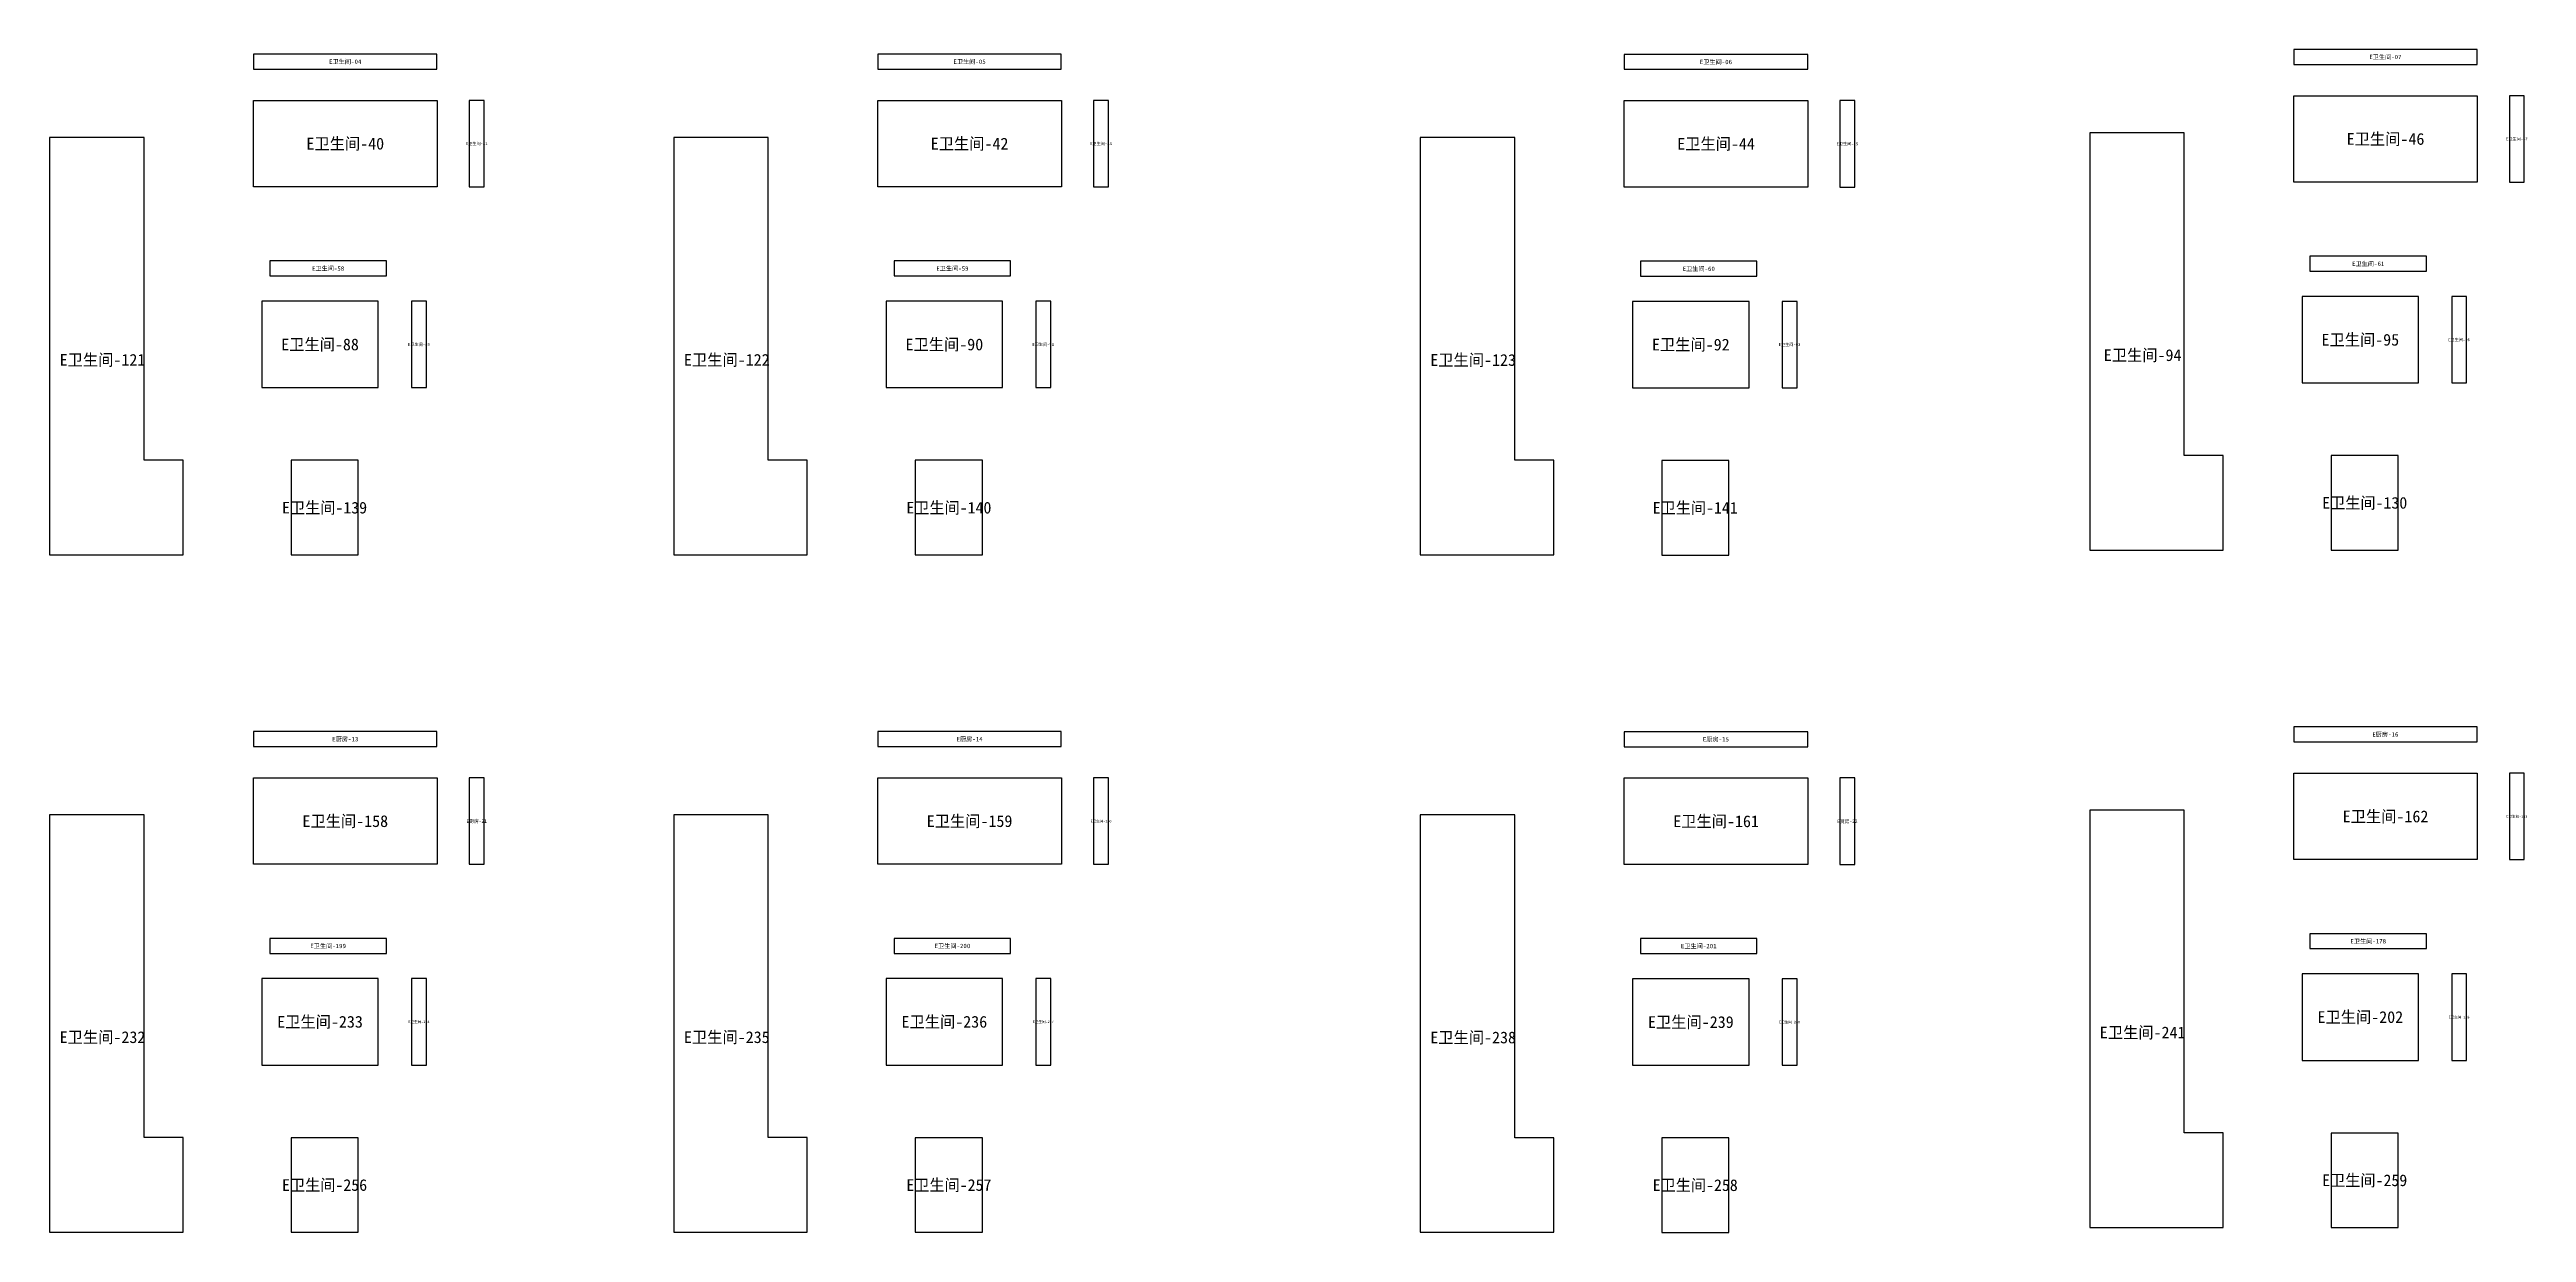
# Model space of a CAD drawing. Header units: inches. Extents: x 44145 to 132907, y -98283 to 21892.
# Drawn here: x 74727 to 91613, y -72708 to -64642 of the extents above; entities that cross this region are included whole.
import ezdxf
from ezdxf.enums import TextEntityAlignment as Align

# ---------------------------------------------------------------- set-up
doc = ezdxf.new("R2010")
doc.units = ezdxf.units.IN
doc.layers.add('NUMBERS', color=7, linetype='Continuous')
doc.layers.add('OUTER', color=7, linetype='Continuous')

msp = doc.modelspace()

# ---------------------------------------------------------------- texts
at = {"layer": 'NUMBERS'}
for s, height, p in [('E卫生间-04', 30, (76743, -64725)), ('E卫生间-05', 30, (80999, -64725)), ('E卫生间-06', 30, (86087, -64727)), ('E卫生间-07', 30, (90651, -64693)), ('E卫生间-40', 80, (76743, -65284)), ('E卫生间-41', 20.2, (77639, -65284)), ('E卫生间-42', 80, (80999, -65284)), ('E卫生间-43', 20.2, (81895, -65284)), ('E卫生间-44', 80, (86088, -65285)), ('E卫生间-45', 20.2, (86983, -65285)), ('E卫生间-46', 80, (90652, -65252)), ('E卫生间-47', 20.2, (91547, -65252)), ('E卫生间-58', 30, (76626, -66135)), ('E卫生间-59', 30, (80882, -66135)), ('E卫生间-60', 30, (85970, -66137)), ('E卫生间-61', 30, (90534, -66103)), ('E卫生间-88', 80, (76571, -66653)), ('E卫生间-89', 20.2, (77245, -66653)), ('E卫生间-90', 80, (80827, -66653)), ('E卫生间-91', 20.2, (81501, -66653)), ('E卫生间-92', 80, (85916, -66654)), ('E卫生间-93', 20.2, (86589, -66654)), ('E卫生间-94', 80, (88996, -66726)), ('E卫生间-95', 80, (90480, -66621)), ('E卫生间-96', 20.2, (91153, -66621)), ('E卫生间-121', 80, (75088, -66758)), ('E卫生间-122', 80, (79344, -66758)), ('E卫生间-123', 80, (84432, -66759)), ('E卫生间-130', 79.4, (90510, -67733)), ('E卫生间-139', 79.4, (76602, -67766)), ('E卫生间-140', 79.4, (80858, -67766)), ('E卫生间-141', 79.4, (85946, -67767)), ('E厨房-13', 30, (76743, -69344)), ('E厨房-14', 30, (80999, -69344)), ('E厨房-15', 30, (86087, -69345)), ('E厨房-16', 30, (90651, -69312)), ('E卫生间-158', 80, (76743, -69903)), ('E厨房-21', 23.5, (77639, -69903)), ('E卫生间-159', 80, (80999, -69903)), ('E卫生间-160', 17.6, (81895, -69903)), ('E卫生间-161', 80, (86088, -69904)), ('E厨房-22', 23.5, (86983, -69904)), ('E卫生间-162', 80, (90652, -69871)), ('E卫生间-163', 17.6, (91547, -69871)), ('E卫生间-199', 30, (76626, -70754)), ('E卫生间-200', 30, (80882, -70754)), ('E卫生间-201', 30, (85970, -70755)), ('E卫生间-178', 30, (90534, -70722)), ('E卫生间-233', 80, (76571, -71271)), ('E卫生间-236', 80, (80827, -71271)), ('E卫生间-239', 80, (85916, -71273)), ('E卫生间-202', 80, (90480, -71239)), ('E卫生间-203', 17.6, (91153, -71239)), ('E卫生间-232', 80, (75088, -71376)), ('E卫生间-234', 17.6, (77245, -71271)), ('E卫生间-235', 80, (79344, -71376)), ('E卫生间-237', 17.6, (81501, -71271)), ('E卫生间-238', 80, (84432, -71378)), ('E卫生间-240', 17.6, (86589, -71273)), ('E卫生间-241', 80, (88996, -71344)), ('E卫生间-256', 79.4, (76602, -72384)), ('E卫生间-257', 79.4, (80858, -72384)), ('E卫生间-258', 79.4, (85946, -72385)), ('E卫生间-259', 79.4, (90510, -72352))]:
    msp.add_text(s, height=height, dxfattribs=at).set_placement(p, align=Align.MIDDLE_CENTER)

# ---------------------------------------------------------------- linework, layer by layer
at = {"layer": 'OUTER'}
for points in [[(90026, -64744), (91277, -64744), (91277, -64642), (90026, -64642), (90026, -64744)], [(76117, -64776), (77368, -64776), (77368, -64675), (76117, -64675), (76117, -64776)], [(80373, -64776), (81624, -64776), (81624, -64675), (80373, -64675), (80373, -64776)], [(85462, -64777), (86713, -64777), (86713, -64676), (85462, -64676), (85462, -64777)], [(76118, -64990), (77369, -64990), (77369, -65579), (76118, -65579), (76118, -64990)], [(77588, -65579), (77690, -65579), (77690, -64990), (77588, -64990), (77588, -65579)], [(80374, -64990), (81625, -64990), (81625, -65579), (80374, -65579), (80374, -64990)], [(81844, -65579), (81946, -65579), (81946, -64990), (81844, -64990), (81844, -65579)], [(85462, -64991), (86713, -64991), (86713, -65580), (85462, -65580), (85462, -64991)], [(86932, -65580), (87034, -65580), (87034, -64991), (86932, -64991), (86932, -65580)], [(90026, -64958), (91277, -64958), (91277, -65547), (90026, -65547), (90026, -64958)], [(91497, -65547), (91598, -65547), (91598, -64958), (91497, -64958), (91497, -65547)], [(74727, -68087), (75637, -68087), (75637, -67442), (75371, -67442), (75371, -65242), (74727, -65242), (74727, -68087)], [(78983, -68087), (79892, -68087), (79892, -67442), (79627, -67442), (79627, -65242), (78983, -65242), (78983, -68087)], [(84071, -68088), (84981, -68088), (84981, -67443), (84716, -67443), (84716, -65243), (84071, -65243), (84071, -68088)], [(88635, -68055), (89545, -68055), (89545, -67410), (89280, -67410), (89280, -65210), (88635, -65210), (88635, -68055)], [(76229, -66186), (77023, -66186), (77023, -66084), (76229, -66084), (76229, -66186)], [(80485, -66186), (81278, -66186), (81278, -66084), (80485, -66084), (80485, -66186)], [(85573, -66187), (86367, -66187), (86367, -66086), (85573, -66086), (85573, -66187)], [(90137, -66154), (90931, -66154), (90931, -66052), (90137, -66052), (90137, -66154)], [(76174, -66947), (76968, -66947), (76968, -66358), (76174, -66358), (76174, -66947)], [(77194, -66947), (77296, -66947), (77296, -66358), (77194, -66358), (77194, -66947)], [(80430, -66947), (81224, -66947), (81224, -66358), (80430, -66358), (80430, -66947)], [(81450, -66947), (81552, -66947), (81552, -66358), (81450, -66358), (81450, -66947)], [(85519, -66949), (86313, -66949), (86313, -66360), (85519, -66360), (85519, -66949)], [(86538, -66949), (86640, -66949), (86640, -66360), (86538, -66360), (86538, -66949)], [(90083, -66915), (90877, -66915), (90877, -66326), (90083, -66326), (90083, -66915)], [(91103, -66915), (91204, -66915), (91204, -66326), (91103, -66326), (91103, -66915)], [(76373, -68088), (76830, -68088), (76830, -67443), (76373, -67443), (76373, -68088)], [(80629, -68088), (81086, -68088), (81086, -67443), (80629, -67443), (80629, -68088)], [(85718, -68089), (86175, -68089), (86175, -67445), (85718, -67445), (85718, -68089)], [(90282, -68056), (90739, -68056), (90739, -67411), (90282, -67411), (90282, -68056)], [(76117, -69395), (77368, -69395), (77368, -69293), (76117, -69293), (76117, -69395)], [(80373, -69395), (81624, -69395), (81624, -69293), (80373, -69293), (80373, -69395)], [(85462, -69396), (86713, -69396), (86713, -69294), (85462, -69294), (85462, -69396)], [(90026, -69362), (91277, -69362), (91277, -69261), (90026, -69261), (90026, -69362)], [(76118, -69608), (77369, -69608), (77369, -70197), (76118, -70197), (76118, -69608)], [(77588, -70197), (77690, -70197), (77690, -69608), (77588, -69608), (77588, -70197)], [(80374, -69608), (81625, -69608), (81625, -70197), (80374, -70197), (80374, -69608)], [(81844, -70197), (81946, -70197), (81946, -69608), (81844, -69608), (81844, -70197)], [(85462, -69609), (86713, -69609), (86713, -70198), (85462, -70198), (85462, -69609)], [(86932, -70198), (87034, -70198), (87034, -69609), (86932, -69609), (86932, -70198)], [(90026, -69576), (91277, -69576), (91277, -70165), (90026, -70165), (90026, -69576)], [(91497, -70165), (91598, -70165), (91598, -69576), (91497, -69576), (91497, -70165)], [(74727, -72705), (75637, -72705), (75637, -72061), (75371, -72061), (75371, -69860), (74727, -69860), (74727, -72705)], [(78983, -72705), (79892, -72705), (79892, -72061), (79627, -72061), (79627, -69860), (78983, -69860), (78983, -72705)], [(84071, -72706), (84981, -72706), (84981, -72062), (84716, -72062), (84716, -69861), (84071, -69861), (84071, -72706)], [(88635, -72673), (89545, -72673), (89545, -72028), (89280, -72028), (89280, -69828), (88635, -69828), (88635, -72673)], [(76229, -70805), (77023, -70805), (77023, -70703), (76229, -70703), (76229, -70805)], [(80485, -70805), (81278, -70805), (81278, -70703), (80485, -70703), (80485, -70805)], [(85573, -70806), (86367, -70806), (86367, -70704), (85573, -70704), (85573, -70806)], [(90137, -70772), (90931, -70772), (90931, -70671), (90137, -70671), (90137, -70772)], [(76174, -71566), (76968, -71566), (76968, -70977), (76174, -70977), (76174, -71566)], [(77194, -71566), (77296, -71566), (77296, -70977), (77194, -70977), (77194, -71566)], [(80430, -71566), (81224, -71566), (81224, -70977), (80430, -70977), (80430, -71566)], [(81450, -71566), (81552, -71566), (81552, -70977), (81450, -70977), (81450, -71566)], [(85519, -71567), (86313, -71567), (86313, -70978), (85519, -70978), (85519, -71567)], [(86538, -71567), (86640, -71567), (86640, -70978), (86538, -70978), (86538, -71567)], [(90083, -71534), (90877, -71534), (90877, -70945), (90083, -70945), (90083, -71534)], [(91103, -71534), (91204, -71534), (91204, -70945), (91103, -70945), (91103, -71534)], [(76373, -72706), (76830, -72706), (76830, -72062), (76373, -72062), (76373, -72706)], [(80629, -72706), (81086, -72706), (81086, -72062), (80629, -72062), (80629, -72706)], [(85718, -72708), (86175, -72708), (86175, -72063), (85718, -72063), (85718, -72708)], [(90282, -72674), (90739, -72674), (90739, -72030), (90282, -72030), (90282, -72674)]]:
    msp.add_lwpolyline(points, dxfattribs=at)

msp.set_redraw_order([(e.dxf.handle, doc.entitydb.next_handle()) for e in msp.query("TEXT MTEXT ATTDEF DIMENSION ARC_DIMENSION")])  # texts and dimensions are drawn at this point

doc.saveas('drawing.dxf')
